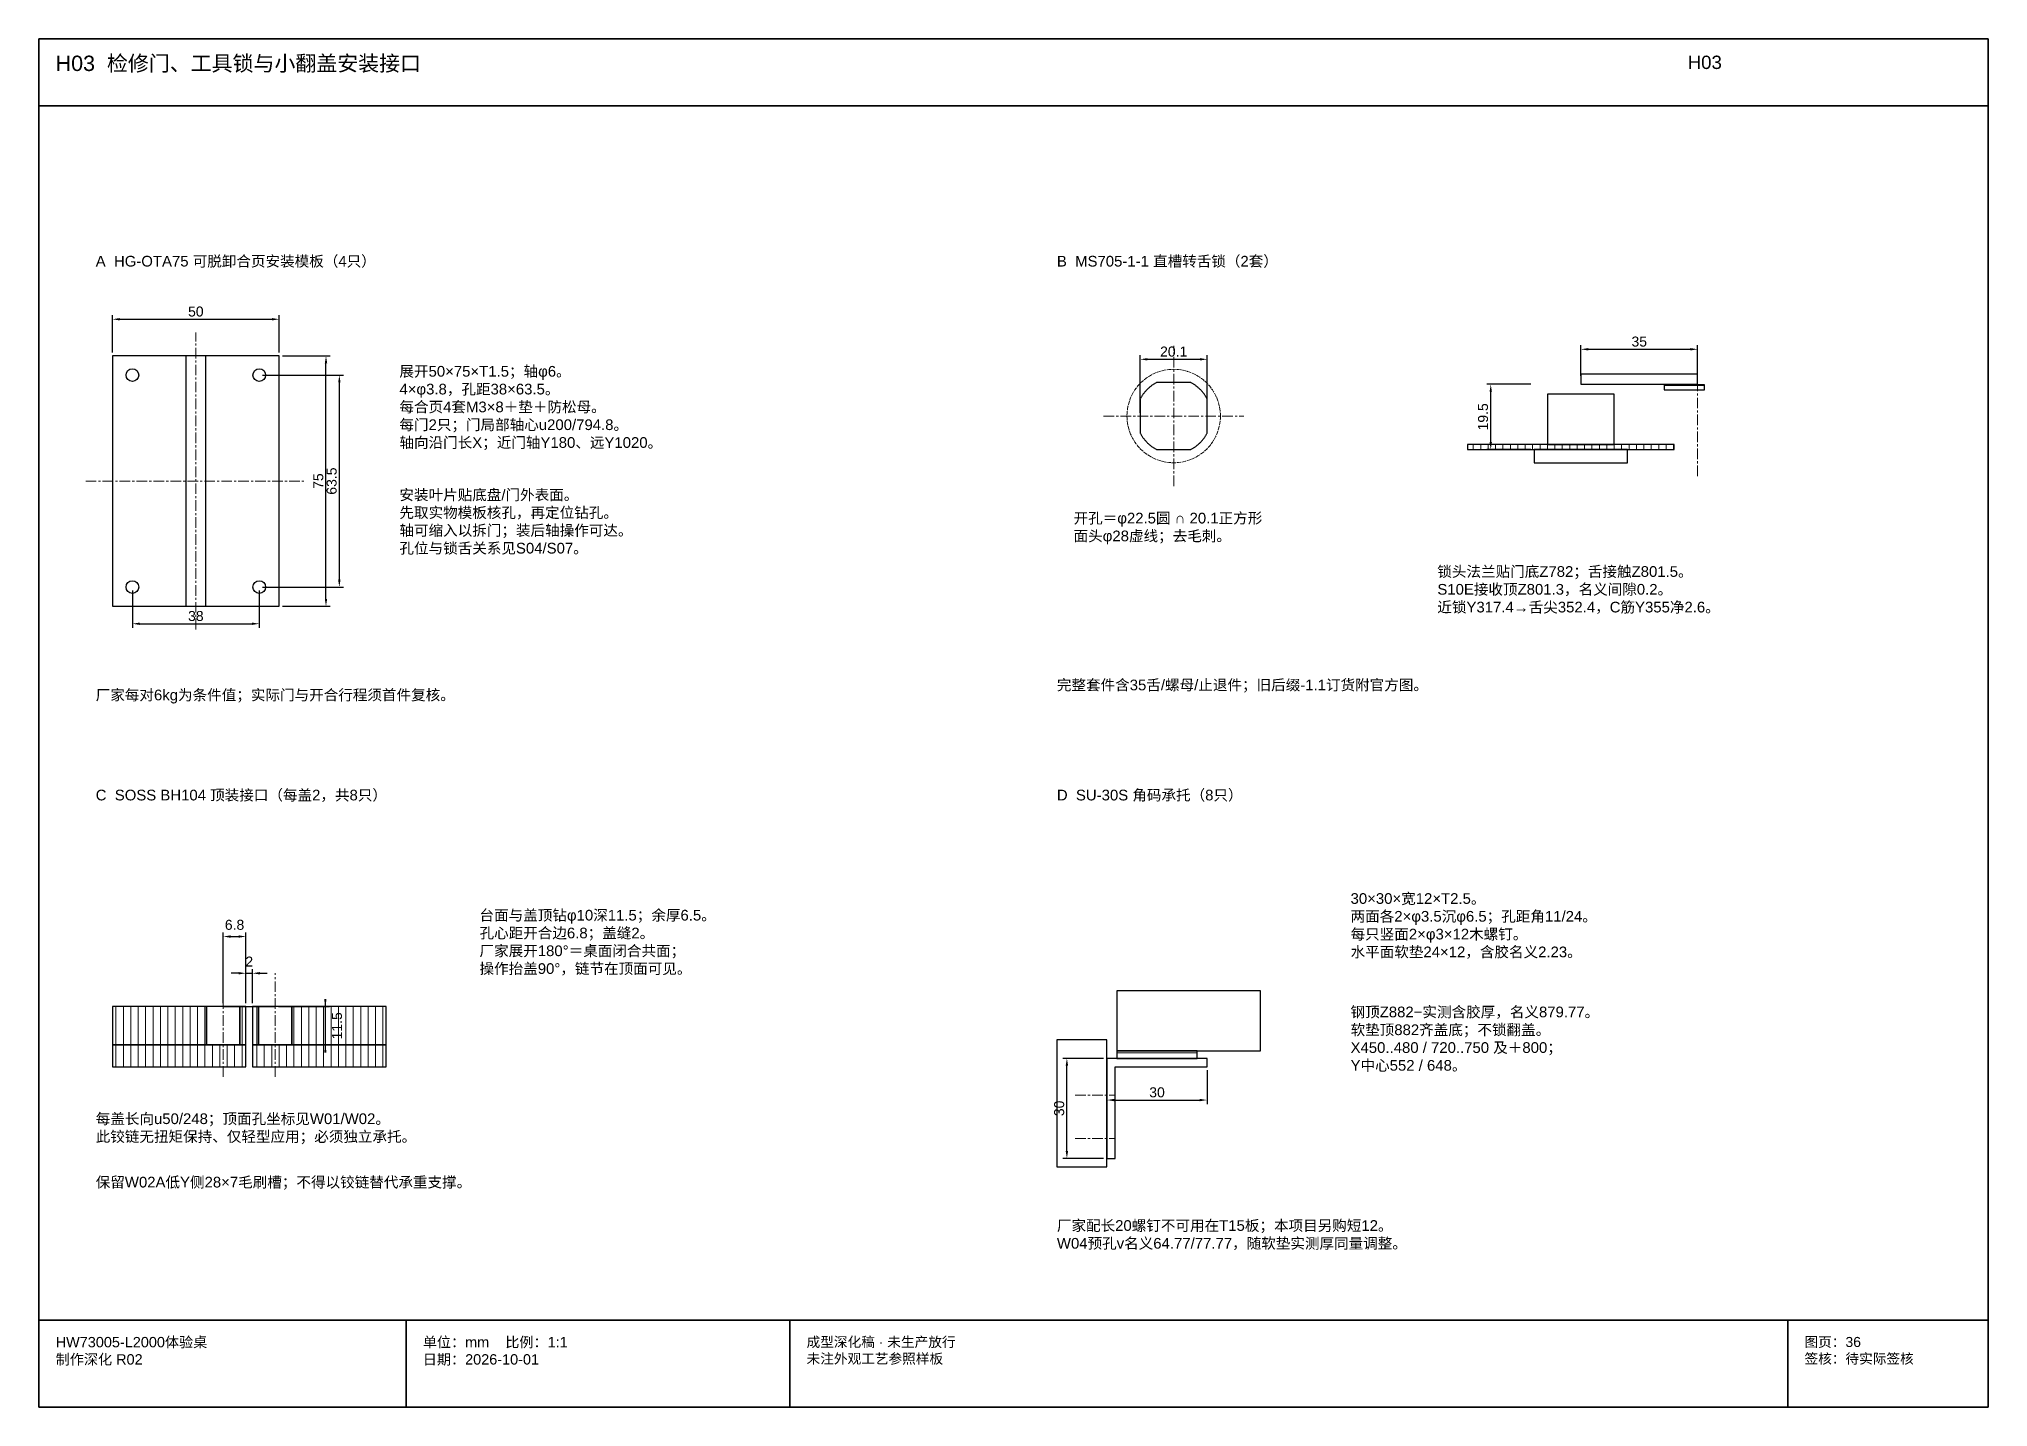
# Model space of a CAD drawing. Header units: millimetres. Extents: x 50 to 432208, y 2 to 4150.
# Drawn here: x 420005 to 420589, y 5 to 415 of the extents above; entities that cross this region are included whole.
import ezdxf

# ---------------------------------------------------------------- set-up
doc = ezdxf.new("R2010")
doc.units = ezdxf.units.MM
doc.linetypes.add('CENTER', pattern=[5.08, 3.175, -0.635, 0.635, -0.635])
doc.linetypes.add('DASHED', pattern=[1.524, 1.27, -0.254])
for name, color, linetype, lineweight in [('CENTER', 8, 'CENTER', 13), ('DIM', 7, 'Continuous', 13), ('FRAME', 7, 'Continuous', 35), ('HATCH', 8, 'Continuous', 9), ('HIDDEN', 8, 'DASHED', 13), ('NOTE', 7, 'Continuous', 18), ('OUTLINE', 7, 'Continuous', 25)]:
    doc.layers.add(name, color=color, linetype=linetype, lineweight=lineweight)
doc.styles.add('CN', font='Arial Unicode.ttf')
doc.dimstyles.new('D1', dxfattribs={"dimtxt": 3, "dimasz": 2.2, "dimexe": 1.2, "dimexo": 1, "dimgap": 0.8, "dimtad": 1, "dimdsep": 46, "dimtxsty": 'CN', "dimcen": 2.5, "dimclrd": 7, "dimclre": 7, "dimclrt": 7, "dimazin": 3, "dimtfac": 1, "dimtmove": 0, "dimatfit": 3})

msp = doc.modelspace()

# ---------------------------------------------------------------- texts
at = {"layer": 'NOTE', "attachment_point": 1, "style": 'CN'}
for s, insert, char_height, width in [('H03  检修门、工具锁与小翻盖安装接口', (420010, 410), 4.6, 484), ('H03', (420499, 410), 4, 90), ('A  HG-OTA75 可脱卸合页安装模板（4只）', (420022, 350), 3.2, 260), ('B  MS705-1-1 直槽转舌锁（2套）', (420310, 350), 3.2, 260), ('展开50×75×T1.5；轴φ6。\\P4×φ3.8，孔距38×63.5。\\P每合页4套M3×8＋垫＋防松母。\\P每门2只；门局部轴心u200/794.8。\\P轴向沿门长X；近门轴Y180、远Y1020。', (420113, 317), 3.2, 171), ('安装叶片贴底盘/门外表面。\\P先取实物模板核孔，再定位钻孔。\\P轴可缩入以拆门；装后轴操作可达。\\P孔位与锁舌关系见S04/S07。', (420113, 280), 3.2, 171), ('开孔＝φ22.5圆 ∩ 20.1正方形\\P面头φ28虚线；去毛刺。', (420315, 273), 3.2, 102), ('锁头法兰贴门底Z782；舌接触Z801.5。\\PS10E接收顶Z801.3，名义间隙0.2。\\P近锁Y317.4→舌尖352.4，C筋Y355净2.6。', (420424, 257), 3.2, 164), ('完整套件含35舌/螺母/止退件；旧后缀-1.1订货附官方图。', (420310, 223), 3.2, 270), ('厂家每对6kg为条件值；实际门与开合行程须首件复核。', (420022, 220), 3.2, 258), ('C  SOSS BH104 顶装接口（每盖2，共8只）', (420022, 190), 3.2, 265), ('D  SU-30S 角码承托（8只）', (420310, 190), 3.2, 255), ('30×30×宽12×T2.5。\\P两面各2×φ3.5沉φ6.5；孔距角11/24。\\P每只竖面2×φ3×12木螺钉。\\P水平面软垫24×12，含胶名义2.23。', (420398, 159), 3.2, 169), ('台面与盖顶钻φ10深11.5；余厚6.5。\\P孔心距开合边6.8；盖缝2。\\P厂家展开180°＝桌面闭合共面；\\P操作抬盖90°，链节在顶面可见。', (420137, 154), 3.2, 155), ('钢顶Z882−实测含胶厚，名义879.77。\\P软垫顶882齐盖底；不锁翻盖。\\PX450..480 / 720..750 及＋800；\\PY中心552 / 648。', (420398, 125), 3.2, 169), ('每盖长向u50/248；顶面孔坐标见W01/W02。\\P此铰链无扭矩保持、仅轻型应用；必须独立承托。', (420022, 93), 3.2, 265), ('保留W02A低Y侧28×7毛刷槽；不得以铰链替代承重支撑。', (420022, 74), 3.2, 265), ('厂家配长20螺钉不可用在T15板；本项目另购短12。\\PW04预孔v名义64.77/77.77，随软垫实测厚同量调整。', (420310, 61), 3.2, 263), ('HW73005-L2000体验桌\\P制作深化 R02', (420010, 26), 3.1, 100), ('单位：mm    比例：1:1\\P日期：2026-10-01', (420120, 26), 3.1, 105), ('成型深化稿 · 未生产放行\\P未注外观工艺参照样板', (420235, 26), 3, 289), ('图页：36\\P签核：待实际签核', (420534, 26), 3, 55)]:
    msp.add_mtext(s, dxfattribs=dict(at, insert=insert, char_height=char_height, width=width))

# ---------------------------------------------------------------- dimensions: what is measured, and where the dimension line sits
at = {"layer": 'DIM'}
for base, p1, p2 in [((420027, 331), (420027, 320), (420077, 320)), ((420334.95, 319), (420334.95, 302), (420355.05, 302)), ((420467, 322), (420467, 313), (420502, 313)), ((420033, 239.75), (420033, 250.75), (420071, 250.75)), ((420060.2, 146), (420060.2, 125), (420067, 125)), ((420067, 135), (420067, 125), (420069, 125)), ((420325, 97), (420325, 107), (420355, 107))]:
    msp.add_linear_dim(base=base, p1=p1, p2=p2, dimstyle='D1', dxfattribs=at).render()
for base, p1, p2 in [((420091, 245), (420077, 245), (420077, 320)), ((420095, 250.75), (420071, 250.75), (420071, 314.25)), ((420440, 292), (420453, 292), (420453, 311.5)), ((420090.8, 125), (420075.8, 125), (420075.8, 113.5)), ((420313, 79.5), (420325, 79.5), (420325, 109.5))]:
    msp.add_linear_dim(base=base, p1=p1, p2=p2, angle=90, dimstyle='D1', dxfattribs=at).render()

# ---------------------------------------------------------------- hatches: boundary and pattern name
at = {"layer": 'HATCH'}
h = msp.add_hatch(dxfattribs=at)
h.set_pattern_fill('ANSI31', scale=0.7, angle=135)
h.paths.add_polyline_path([(420492, 309.8), (420504, 309.8), (420504, 311.3), (420492, 311.3)])
h = msp.add_hatch(dxfattribs=at)
h.set_pattern_fill('ANSI31', scale=0.7, angle=45)
h.paths.add_polyline_path([(420433, 292), (420495, 292), (420495, 293.5), (420433, 293.5)])
h = msp.add_hatch(dxfattribs=at)
h.set_pattern_fill('ANSI31', scale=0.7, angle=45)
h.paths.add_polyline_path([(420027, 113.5), (420055.2, 113.5), (420055.2, 125), (420027, 125)])
h = msp.add_hatch(dxfattribs=at)
h.set_pattern_fill('ANSI31', scale=0.7, angle=45)
h.paths.add_polyline_path([(420065.2, 113.5), (420067, 113.5), (420067, 125), (420065.2, 125)])
h = msp.add_hatch(dxfattribs=at)
h.set_pattern_fill('ANSI31', scale=0.7, angle=45)
h.paths.add_polyline_path([(420069, 113.5), (420070.8, 113.5), (420070.8, 125), (420069, 125)])
h = msp.add_hatch(dxfattribs=at)
h.set_pattern_fill('ANSI31', scale=0.7, angle=45)
h.paths.add_polyline_path([(420080.8, 113.5), (420109, 113.5), (420109, 125), (420080.8, 125)])
h = msp.add_hatch(dxfattribs=at)
h.set_pattern_fill('ANSI31', scale=0.7, angle=45)
h.paths.add_polyline_path([(420027, 107), (420067, 107), (420067, 113.5), (420027, 113.5)])
h = msp.add_hatch(dxfattribs=at)
h.set_pattern_fill('ANSI31', scale=0.7, angle=45)
h.paths.add_polyline_path([(420069, 107), (420109, 107), (420109, 113.5), (420069, 113.5)])
h = msp.add_hatch(dxfattribs=at)
h.set_pattern_fill('ANSI31', scale=0.7, angle=135)
h.paths.add_polyline_path([(420328, 109.5), (420352, 109.5), (420352, 111.73), (420328, 111.73)])

# ---------------------------------------------------------------- linework, layer by layer
at = {"layer": 'CENTER'}
for p, q in [((420052, 238), (420052, 327)), ((420345, 281), (420345, 323)), ((420502, 284), (420502, 322)), ((420324, 302), (420366, 302)), ((420019, 282.5), (420085, 282.5)), ((420060.2, 104), (420060.2, 135)), ((420075.8, 104), (420075.8, 135)), ((420315.5, 98.5), (420327.5, 98.5)), ((420315.5, 85.5), (420327.5, 85.5))]:
    msp.add_line(p, q, dxfattribs=at)
at = {"layer": 'FRAME'}
for p, q in [((420005, 395), (420589, 395)), ((420005, 31), (420589, 31)), ((420115, 5), (420115, 31)), ((420230, 5), (420230, 31)), ((420529, 5), (420529, 31))]:
    msp.add_line(p, q, dxfattribs=at)
msp.add_lwpolyline([(420005, 5), (420589, 5), (420589, 415), (420005, 415)], close=True, dxfattribs=at)
at = {"layer": 'HIDDEN'}
msp.add_circle((420345, 302), 14, dxfattribs=at)
at = {"layer": 'OUTLINE'}
msp.add_line((420060.2, 125), (420075.8, 125), dxfattribs=at)
for points in [[(420027, 245), (420077, 245), (420077, 320), (420027, 320)], [(420049, 245), (420055, 245), (420055, 320), (420049, 320)], [(420355.024, 307.107), (420354.933, 307.282), (420354.839, 307.454), (420354.743, 307.625), (420354.643, 307.794), (420354.541, 307.962), (420354.435, 308.127), (420354.327, 308.291), (420354.215, 308.453), (420354.101, 308.613), (420353.985, 308.77), (420353.865, 308.926), (420353.743, 309.08), (420353.618, 309.231), (420353.49, 309.381), (420353.36, 309.528), (420353.228, 309.672), (420353.093, 309.815), (420352.955, 309.955), (420352.815, 310.093), (420352.672, 310.228), (420352.528, 310.36), (420352.381, 310.49), (420352.231, 310.618), (420352.08, 310.743), (420351.926, 310.865), (420351.77, 310.985), (420351.613, 311.101), (420351.453, 311.215), (420351.291, 311.327), (420351.127, 311.435), (420350.962, 311.541), (420350.794, 311.643), (420350.625, 311.743), (420350.454, 311.839), (420350.282, 311.933), (420350.107, 312.024), (420339.893, 312.024), (420339.718, 311.933), (420339.546, 311.839), (420339.375, 311.743), (420339.206, 311.643), (420339.038, 311.541), (420338.873, 311.435), (420338.709, 311.327), (420338.547, 311.215), (420338.387, 311.101), (420338.23, 310.985), (420338.074, 310.865), (420337.92, 310.743), (420337.769, 310.618), (420337.619, 310.49), (420337.472, 310.36), (420337.328, 310.228), (420337.185, 310.093), (420337.045, 309.955), (420336.907, 309.815), (420336.772, 309.672), (420336.64, 309.528), (420336.51, 309.381), (420336.382, 309.231), (420336.257, 309.08), (420336.135, 308.926), (420336.015, 308.77), (420335.899, 308.613), (420335.785, 308.453), (420335.673, 308.291), (420335.565, 308.127), (420335.459, 307.962), (420335.357, 307.794), (420335.257, 307.625), (420335.161, 307.454), (420335.067, 307.282), (420334.976, 307.107), (420334.976, 296.893), (420335.067, 296.718), (420335.161, 296.546), (420335.257, 296.375), (420335.357, 296.206), (420335.459, 296.038), (420335.565, 295.873), (420335.673, 295.709), (420335.785, 295.547), (420335.899, 295.387), (420336.015, 295.23), (420336.135, 295.074), (420336.257, 294.92), (420336.382, 294.769), (420336.51, 294.619), (420336.64, 294.472), (420336.772, 294.328), (420336.907, 294.185), (420337.045, 294.045), (420337.185, 293.907), (420337.328, 293.772), (420337.472, 293.64), (420337.619, 293.51), (420337.769, 293.382), (420337.92, 293.257), (420338.074, 293.135), (420338.23, 293.015), (420338.387, 292.899), (420338.547, 292.785), (420338.709, 292.673), (420338.873, 292.565), (420339.038, 292.459), (420339.206, 292.357), (420339.375, 292.257), (420339.546, 292.161), (420339.718, 292.067), (420339.893, 291.976), (420350.107, 291.976), (420350.282, 292.067), (420350.454, 292.161), (420350.625, 292.257), (420350.794, 292.357), (420350.962, 292.459), (420351.127, 292.565), (420351.291, 292.673), (420351.453, 292.785), (420351.613, 292.899), (420351.77, 293.015), (420351.926, 293.135), (420352.08, 293.257), (420352.231, 293.382), (420352.381, 293.51), (420352.528, 293.64), (420352.672, 293.772), (420352.815, 293.907), (420352.955, 294.045), (420353.093, 294.185), (420353.228, 294.328), (420353.36, 294.472), (420353.49, 294.619), (420353.618, 294.769), (420353.743, 294.92), (420353.865, 295.074), (420353.985, 295.23), (420354.101, 295.387), (420354.215, 295.547), (420354.327, 295.709), (420354.435, 295.873), (420354.541, 296.038), (420354.643, 296.206), (420354.743, 296.375), (420354.839, 296.546), (420354.933, 296.718), (420355.024, 296.893)], [(420467, 311.5), (420502, 311.5), (420502, 314.5), (420467, 314.5)], [(420492, 309.8), (420504, 309.8), (420504, 311.3), (420492, 311.3)], [(420457, 293.5), (420477, 293.5), (420477, 308.5), (420457, 308.5)], [(420433, 292), (420495, 292), (420495, 293.5), (420433, 293.5)], [(420453, 288), (420481, 288), (420481, 292), (420453, 292)], [(420328, 111.73), (420371, 111.73), (420371, 129.73), (420328, 129.73)], [(420027, 113.5), (420055.2, 113.5), (420055.2, 125), (420027, 125)], [(420055.2, 113.5), (420065.2, 113.5), (420065.2, 125), (420055.2, 125)], [(420065.2, 113.5), (420067, 113.5), (420067, 125), (420065.2, 125)], [(420069, 113.5), (420070.8, 113.5), (420070.8, 125), (420069, 125)], [(420070.8, 113.5), (420080.8, 113.5), (420080.8, 125), (420070.8, 125)], [(420080.8, 113.5), (420109, 113.5), (420109, 125), (420080.8, 125)], [(420027, 107), (420067, 107), (420067, 113.5), (420027, 113.5)], [(420069, 107), (420109, 107), (420109, 113.5), (420069, 113.5)], [(420310, 77), (420325, 77), (420325, 115), (420310, 115)], [(420328, 109.5), (420352, 109.5), (420352, 111.73), (420328, 111.73)], [(420325, 79.5), (420327.5, 79.5), (420327.5, 107), (420355, 107), (420355, 109.5), (420325, 109.5)]]:
    msp.add_lwpolyline(points, close=True, dxfattribs=at)
for centre in [(420033, 314.25), (420071, 314.25), (420033, 250.75), (420071, 250.75)]:
    msp.add_circle(centre, 1.9, dxfattribs=at)

msp.set_redraw_order([(e.dxf.handle, doc.entitydb.next_handle()) for e in msp.query("TEXT MTEXT ATTDEF DIMENSION ARC_DIMENSION")])  # texts and dimensions are drawn at this point

doc.saveas('drawing.dxf')
